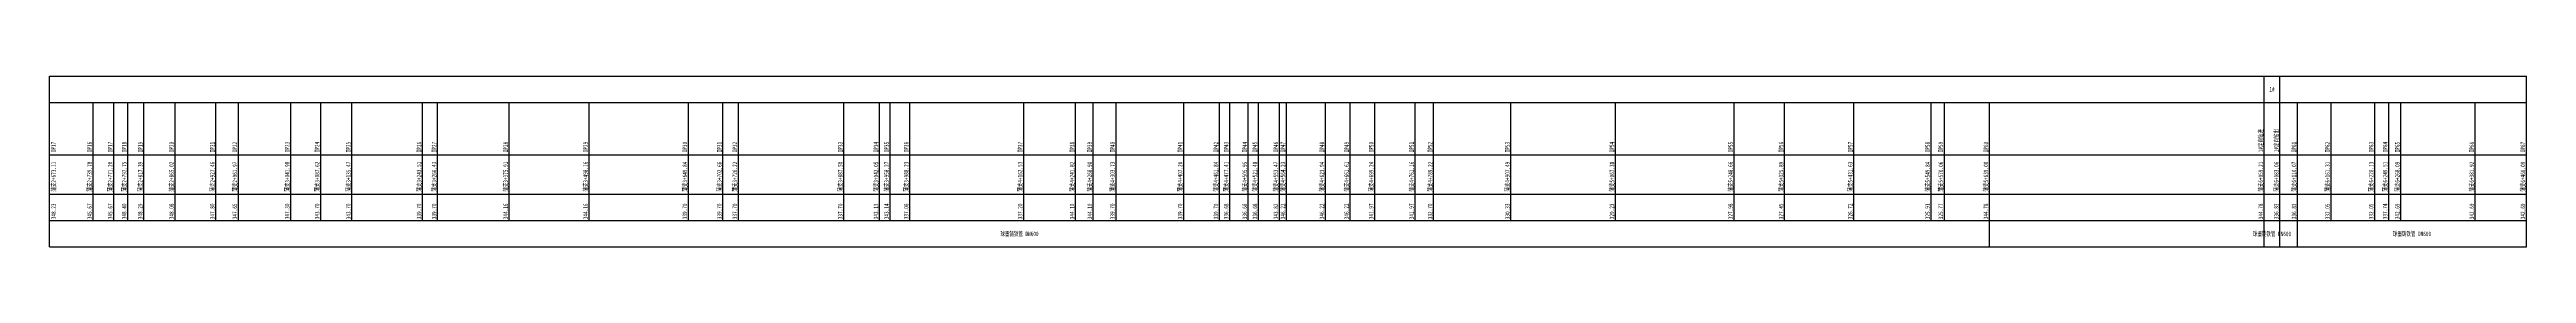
# Model space of a CAD drawing. Header units: millimetres. Extents: x -40 to 2308, y -621 to 355.
# Drawn here: x 415 to 2308, y -150 to -20 of the extents above; entities that cross this region are included whole.
import ezdxf
from ezdxf.enums import TextEntityAlignment as Align

# ---------------------------------------------------------------- set-up
doc = ezdxf.new("R2010")
doc.units = ezdxf.units.MM
doc.layers.add('纵断面_文字标注', color=7, linetype='Continuous')
doc.layers.add('纵断面_表格线框', color=7, linetype='Continuous')
doc.styles.get("Standard").update_dxf_attribs({"font": '', "width": 0.7})
doc.styles.get('Standard').set_extended_font_data('仿宋')

msp = doc.modelspace()

# ---------------------------------------------------------------- linework, layer by layer
at = {"layer": '纵断面_表格线框'}
for p, q in [((414.7, -150), (414.7, -20)), ((414.7, -20), (2308.2, -20)), ((2107.8, -150), (2107.8, -20)), ((2119.7, -150), (2119.7, -20)), ((2308.2, -150), (2308.2, -20)), ((414.7, -40), (2308.2, -40)), ((448, -130), (448, -40)), ((463.8, -130), (463.8, -40)), ((474.5, -130), (474.5, -40)), ((486.8, -130), (486.8, -40)), ((510.7, -130), (510.7, -40)), ((541.9, -130), (541.9, -40)), ((559.1, -130), (559.1, -40)), ((599.1, -130), (599.1, -40)), ((622, -130), (622, -40)), ((645.9, -130), (645.9, -40)), ((699.9, -130), (699.9, -40)), ((711.4, -130), (711.4, -40)), ((766.1, -130), (766.1, -40)), ((827.2, -130), (827.2, -40)), ((903.1, -130), (903.1, -40)), ((929.5, -130), (929.5, -40)), ((941.3, -130), (941.3, -40)), ((1021.9, -130), (1021.9, -40)), ((1049.2, -130), (1049.2, -40)), ((1057.3, -130), (1057.3, -40)), ((1072.3, -130), (1072.3, -40)), ((1159.4, -130), (1159.4, -40)), ((1199.1, -130), (1199.1, -40)), ((1212.6, -130), (1212.6, -40)), ((1230, -130), (1230, -40)), ((1281.7, -130), (1281.7, -40)), ((1309.1, -130), (1309.1, -40)), ((1316.9, -130), (1316.9, -40)), ((1331.1, -130), (1331.1, -40)), ((1338.9, -130), (1338.9, -40)), ((1354.9, -130), (1354.9, -40)), ((1360.3, -130), (1360.3, -40)), ((1390.1, -130), (1390.1, -40)), ((1409, -130), (1409, -40)), ((1427.8, -130), (1427.8, -40)), ((1458.7, -130), (1458.7, -40)), ((1472.8, -130), (1472.8, -40)), ((1531.9, -130), (1531.9, -40)), ((1611.8, -130), (1611.8, -40)), ((1702.5, -130), (1702.5, -40)), ((1741.1, -130), (1741.1, -40)), ((1794, -130), (1794, -40)), ((1853.1, -130), (1853.1, -40)), ((1863.2, -130), (1863.2, -40)), ((1897.7, -150), (1897.7, -40)), ((2133.2, -150), (2133.2, -40)), ((2158.8, -130), (2158.8, -40)), ((2192.2, -130), (2192.2, -40)), ((2202.9, -130), (2202.9, -40)), ((2212.2, -130), (2212.2, -40)), ((2269.1, -130), (2269.1, -40)), ((414.7, -80), (2308.2, -80)), ((414.7, -110), (2308.2, -110)), ((414.7, -130), (2308.2, -130)), ((414.7, -150), (2308.2, -150))]:
    msp.add_line(p, q, dxfattribs=at)

# ---------------------------------------------------------------- texts
at = {"layer": '纵断面_文字标注', "width": 0.7}
for s, p in [('1#', (2113.7, -30)), ('球墨铸铁管 DN600', (1156.2, -140)), ('球墨铸铁管 DN600', (2113.7, -140)), ('球墨铸铁管 DN600', (2220.7, -140))]:
    msp.add_text(s, height=3.5, dxfattribs=at).set_placement(p, align=Align.MIDDLE)
for s, p in [('IP17', (419.5, -78)), ('IP16', (447, -78)), ('IP17', (462.8, -78)), ('IP18', (473.5, -78)), ('IP19', (485.8, -78)), ('IP20', (509.7, -78)), ('IP21', (540.9, -78)), ('IP22', (558.1, -78)), ('IP23', (598.1, -78)), ('IP24', (621, -78)), ('IP25', (644.9, -78)), ('IP26', (698.9, -78)), ('IP27', (710.4, -78)), ('IP28', (765.1, -78)), ('IP29', (826.2, -78)), ('IP30', (902.1, -78)), ('IP31', (928.5, -78)), ('IP32', (940.3, -78)), ('IP33', (1020.9, -78)), ('IP34', (1048.2, -78)), ('IP35', (1056.3, -78)), ('IP36', (1071.3, -78)), ('IP37', (1158.4, -78)), ('IP38', (1198.1, -78)), ('IP39', (1211.6, -78)), ('IP40', (1229, -78)), ('IP41', (1280.7, -78)), ('IP42', (1308.1, -78)), ('IP43', (1315.9, -78)), ('IP44', (1330.1, -78)), ('IP45', (1337.9, -78)), ('IP46', (1353.9, -78)), ('IP47', (1359.3, -78)), ('IP48', (1389.1, -78)), ('IP49', (1408, -78)), ('IP50', (1426.8, -78)), ('IP51', (1457.7, -78)), ('IP52', (1471.8, -78)), ('IP53', (1530.9, -78)), ('IP54', (1610.8, -78)), ('IP55', (1701.5, -78)), ('IP56', (1740.1, -78)), ('IP57', (1793, -78)), ('IP58', (1852.1, -78)), ('IP59', (1862.2, -78)), ('IP60', (1896.7, -78)), ('1#定向钻进', (2106.8, -78)), ('1#定向钻出', (2118.7, -78)), ('IP61', (2132.2, -78)), ('IP62', (2157.8, -78)), ('IP63', (2191.2, -78)), ('IP64', (2201.9, -78)), ('IP65', (2211.2, -78)), ('IP66', (2268.1, -78)), ('IP67', (2307.2, -78)), ('蒲支2+673.11', (419.5, -108)), ('蒲支2+739.78', (447, -108)), ('蒲支2+771.20', (462.8, -108)), ('蒲支2+792.75', (473.5, -108)), ('蒲支2+817.39', (485.8, -108)), ('蒲支2+865.02', (509.7, -108)), ('蒲支2+927.46', (540.9, -108)), ('蒲支2+961.97', (558.1, -108)), ('蒲支3+041.98', (598.1, -108)), ('蒲支3+087.62', (621, -108)), ('蒲支3+135.47', (644.9, -108)), ('蒲支3+243.51', (698.9, -108)), ('蒲支3+266.43', (710.4, -108)), ('蒲支3+375.91', (765.1, -108)), ('蒲支3+498.16', (826.2, -108)), ('蒲支3+649.84', (902.1, -108)), ('蒲支3+702.66', (928.5, -108)), ('蒲支3+726.22', (940.3, -108)), ('蒲支3+887.50', (1020.9, -108)), ('蒲支3+942.05', (1048.2, -108)), ('蒲支3+958.27', (1056.3, -108)), ('蒲支3+988.23', (1071.3, -108)), ('蒲支4+162.53', (1158.4, -108)), ('蒲支4+241.82', (1198.1, -108)), ('蒲支4+268.90', (1211.6, -108)), ('蒲支4+303.73', (1229, -108)), ('蒲支4+407.20', (1280.7, -108)), ('蒲支4+461.84', (1308.1, -108)), ('蒲支4+477.41', (1315.9, -108)), ('蒲支4+505.95', (1330.1, -108)), ('蒲支4+521.48', (1337.9, -108)), ('蒲支4+553.47', (1353.9, -108)), ('蒲支4+564.23', (1359.3, -108)), ('蒲支4+623.94', (1389.1, -108)), ('蒲支4+661.61', (1408, -108)), ('蒲支4+699.24', (1426.8, -108)), ('蒲支4+761.16', (1457.7, -108)), ('蒲支4+789.22', (1471.8, -108)), ('蒲支4+907.49', (1530.9, -108)), ('蒲支5+067.38', (1610.8, -108)), ('蒲支5+248.66', (1701.5, -108)), ('蒲支5+325.89', (1740.1, -108)), ('蒲支5+431.63', (1793, -108)), ('蒲支5+549.84', (1852.1, -108)), ('蒲支5+570.06', (1862.2, -108)), ('蒲支5+639.00', (1896.7, -108)), ('蒲支6+059.21', (2106.8, -108)), ('蒲支6+083.06', (2118.7, -108)), ('蒲支6+110.07', (2132.2, -108)), ('蒲支6+161.31', (2157.8, -108)), ('蒲支6+228.13', (2191.2, -108)), ('蒲支6+249.51', (2201.9, -108)), ('蒲支6+268.09', (2211.2, -108)), ('蒲支6+381.92', (2268.1, -108)), ('蒲支6+460.09', (2307.2, -108)), ('348.23', (419.5, -129)), ('345.67', (447, -129)), ('345.67', (462.8, -129)), ('348.40', (473.5, -129)), ('348.29', (485.8, -129)), ('348.08', (509.7, -129)), ('347.80', (540.9, -129)), ('347.65', (558.1, -129)), ('347.30', (598.1, -129)), ('343.70', (621, -129)), ('343.70', (644.9, -129)), ('339.70', (698.9, -129)), ('339.70', (710.4, -129)), ('344.16', (765.1, -129)), ('344.16', (826.2, -129)), ('339.70', (902.1, -129)), ('339.70', (928.5, -129)), ('337.70', (940.3, -129)), ('337.70', (1020.9, -129)), ('343.13', (1048.2, -129)), ('343.14', (1056.3, -129)), ('337.06', (1071.3, -129)), ('337.20', (1158.4, -129)), ('344.10', (1198.1, -129)), ('344.10', (1211.6, -129)), ('339.70', (1229, -129)), ('339.70', (1280.7, -129)), ('339.70', (1308.1, -129)), ('336.68', (1315.9, -129)), ('336.68', (1330.1, -129)), ('336.68', (1337.9, -129)), ('343.82', (1353.9, -129)), ('346.22', (1359.3, -129)), ('346.22', (1389.1, -129)), ('346.22', (1408, -129)), ('341.97', (1426.8, -129)), ('341.97', (1457.7, -129)), ('332.70', (1471.8, -129)), ('330.33', (1530.9, -129)), ('329.23', (1610.8, -129)), ('327.98', (1701.5, -129)), ('327.45', (1740.1, -129)), ('326.72', (1793, -129)), ('325.91', (1852.1, -129)), ('325.77', (1862.2, -129)), ('344.78', (1896.7, -129)), ('344.78', (2106.8, -129)), ('336.83', (2118.7, -129)), ('336.83', (2132.2, -129)), ('332.05', (2157.8, -129)), ('332.05', (2191.2, -129)), ('337.74', (2201.9, -129)), ('342.69', (2211.2, -129)), ('342.69', (2268.1, -129)), ('342.69', (2307.2, -129))]:
    msp.add_text(s, height=3.5, rotation=90, dxfattribs=at).set_placement(p)

doc.saveas('drawing.dxf')
